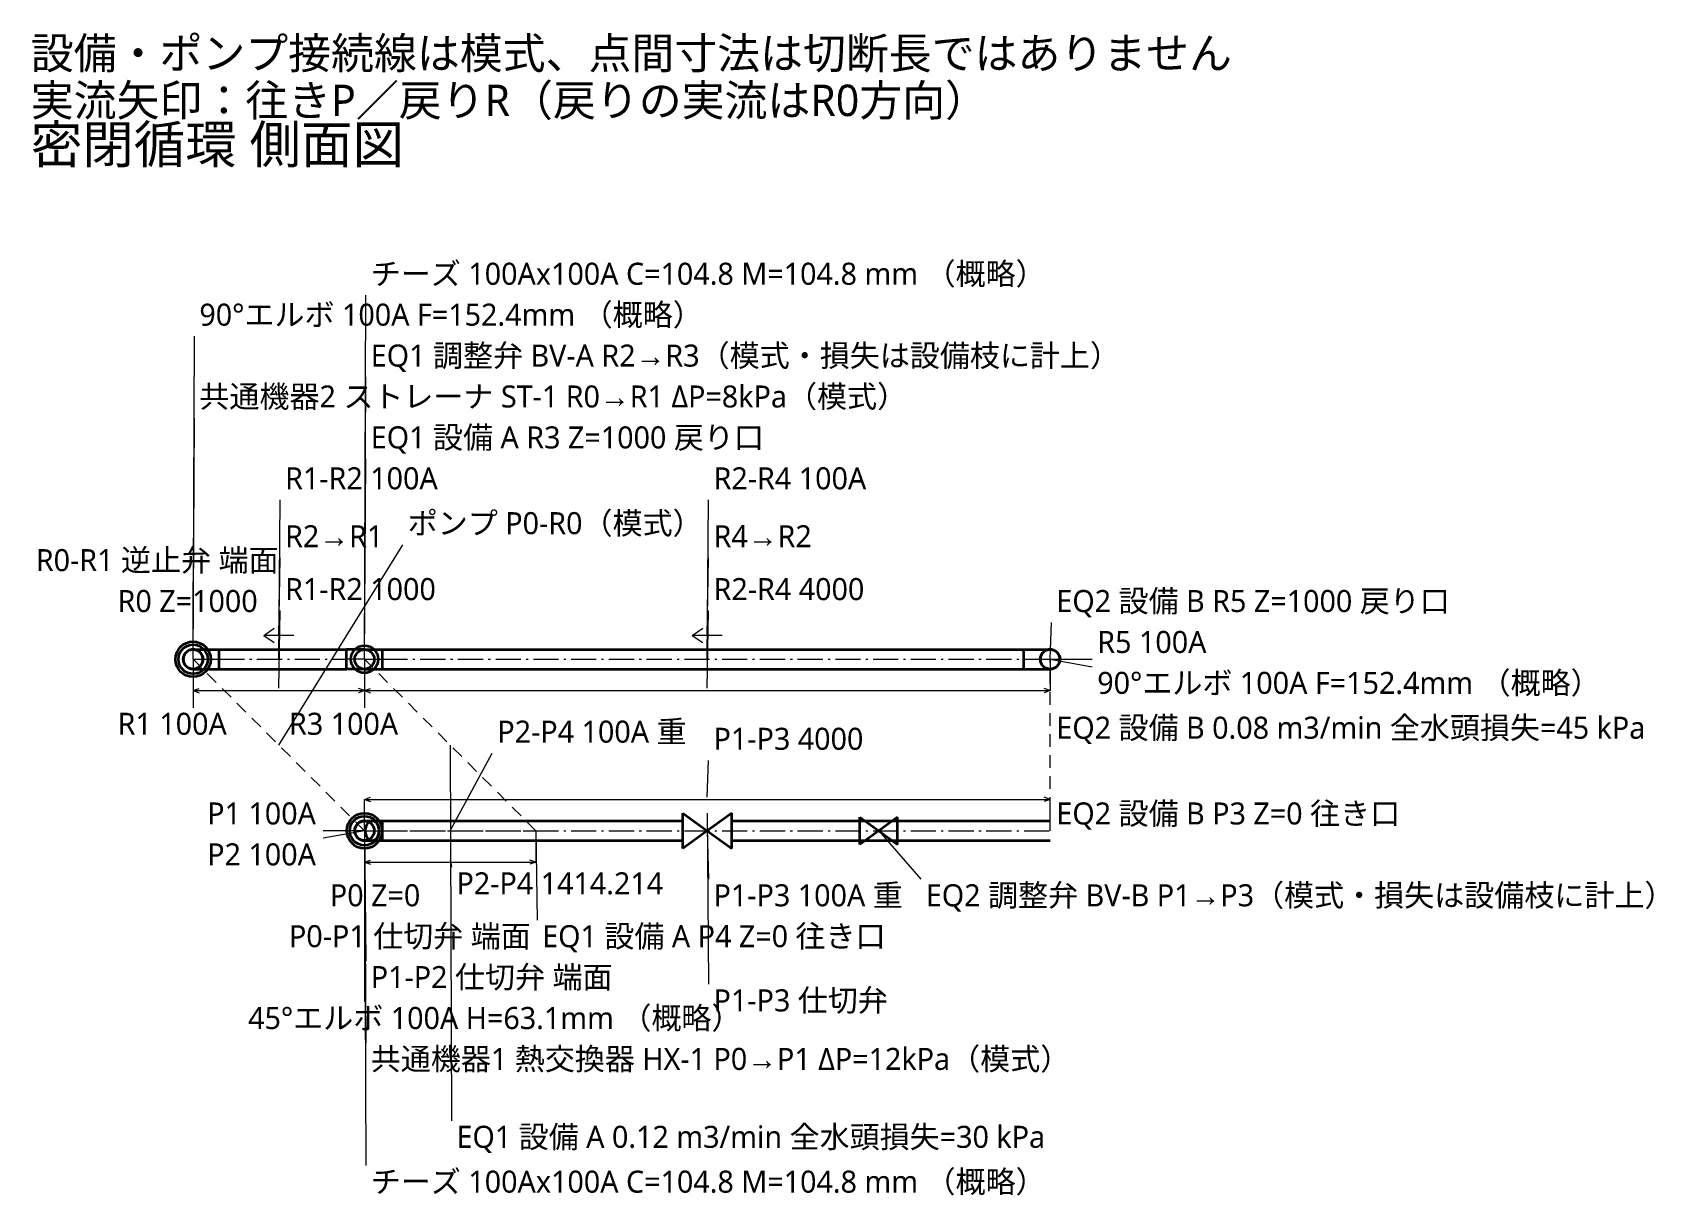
# Model space of a CAD drawing. Header units: millimetres. Extents: x 0 to 60887, y 45 to 15542.
# Drawn here: x 39902 to 49360, y 45 to 6826 of the extents above; entities that cross this region are included whole.
import ezdxf

# ---------------------------------------------------------------- set-up
doc = ezdxf.new("R2010")
doc.units = ezdxf.units.MM
doc.header["$LTSCALE"] = 12.2328
doc.linetypes.add('CENTER_JIS', pattern=[18, 12, -2.5, 1, -2.5])
doc.linetypes.add('EQUIPMENT_DASH', pattern=[10, 6, -4])
for name, color, linetype, lineweight in [('ANNOTATION', 7, 'CONTINUOUS', 18), ('CENTER', 7, 'CENTER_JIS', 18), ('DEVICE_SYMBOL', 7, 'CONTINUOUS', 35), ('DIMENSIONS', 7, 'CONTINUOUS', 18), ('ELEVATION_LABEL', 7, 'CONTINUOUS', 18), ('EQUIPMENT_LABEL', 7, 'CONTINUOUS', 18), ('EQUIPMENT_LINK', 7, 'EQUIPMENT_DASH', 18), ('FITTINGS', 7, 'CONTINUOUS', 35), ('FLOW_RETURN', 7, 'CONTINUOUS', 18), ('FLOW_TAG', 7, 'CONTINUOUS', 18), ('LABELS', 7, 'CONTINUOUS', 18), ('PIPE_OUTLINE', 7, 'CONTINUOUS', 35), ('PIPE_TAG', 7, 'CONTINUOUS', 18), ('VALVE_LABEL', 7, 'CONTINUOUS', 18), ('VALVE_SYMBOL', 7, 'CONTINUOUS', 35), ('WELD_END', 7, 'CONTINUOUS', 35)]:
    doc.layers.add(name, color=color, linetype=linetype, lineweight=lineweight)
doc.styles.add('JAPANESE', font='YuGothM.ttc')

msp = doc.modelspace()

# ---------------------------------------------------------------- texts
at = {"layer": 'DIMENSIONS', "style": 'JAPANESE'}
for s, height, p in [('R1-R2 1000', 128.44, (41376, 3516.5)), ('R2-R4 4000', 128.44, (43876, 3516.5)), ('P1-P3 4000', 128.44, (43876, 2643.7)), ('P2-P4 1414.214', 128.444, (42376, 1800.9))]:
    msp.add_text(s, height=height, dxfattribs=at).set_placement(p)
at = {"layer": 'ELEVATION_LABEL', "style": 'JAPANESE'}
for s, height, p in [('EQ1 設備 A R3 Z=1000 戻り口', 128.444, (41876, 4401)), ('R0 Z=1000', 128.44, (40398.9, 3446.9)), ('EQ2 設備 B R5 Z=1000 戻り口', 128.444, (45876, 3446.9)), ('EQ2 設備 B P3 Z=0 往き口', 128.444, (45876, 2208.3)), ('P0 Z=0', 128.44, (41637.4, 1731.2)), ('EQ1 設備 A P4 Z=0 往き口', 128.444, (42876, 1492.7))]:
    msp.add_text(s, height=height, dxfattribs=at).set_placement(p)
at = {"layer": 'EQUIPMENT_LABEL', "style": 'JAPANESE'}
for s, p in [('EQ1 調整弁 BV-A R2→R3（模式・損失は設備枝に計上）', (41876, 4878.1)), ('共通機器2 ストレーナ ST-1 R0→R1 ΔP=8kPa（模式）', (40876, 4639.6)), ('ポンプ P0-R0（模式）', (42091.6, 3901)), ('EQ2 設備 B 0.08 m3/min 全水頭損失=45 kPa', (45876, 2708.3)), ('EQ2 調整弁 BV-B P1→P3（模式・損失は設備枝に計上）', (45114.5, 1731.2)), ('共通機器1 熱交換器 HX-1 P0→P1 ΔP=12kPa（模式）', (41876, 777.1)), ('EQ1 設備 A 0.12 m3/min 全水頭損失=30 kPa', (42376, 322.9))]:
    msp.add_text(s, height=128.444, dxfattribs=at).set_placement(p)
at = {"layer": 'FLOW_TAG', "style": 'JAPANESE'}
for s, p in [('R2→R1', (41376, 3824.6)), ('R4→R2', (43876, 3824.6))]:
    msp.add_text(s, height=128.44, dxfattribs=at).set_placement(p)
at = {"layer": 'LABELS', "style": 'JAPANESE'}
for s, height, p in [('設備・ポンプ接続線は模式、点間寸法は切断長ではありません', 183.492, (39892.5, 6613.9)), ('実流矢印：往きP／戻りR（戻りの実流はR0方向）', 183.492, (39892.5, 6338.7)), ('密閉循環 側面図', 220.19, (39892.5, 6063.5)), ('チーズ 100Ax100A C=104.8 M=104.8 mm （概略）', 128.444, (41876, 5355.2)), ('90°エルボ 100A F=152.4mm （概略）', 128.444, (40876, 5116.6)), ('R5 100A', 128.44, (46114.5, 3208.3)), ('90°エルボ 100A F=152.4mm （概略）', 128.444, (46114.5, 2969.8)), ('R1 100A', 128.44, (40398.9, 2731.2)), ('R3 100A', 128.44, (41398.9, 2731.2)), ('P1 100A', 128.44, (40921.8, 2208.3)), ('P2 100A', 128.44, (40921.8, 1969.8)), ('45°エルボ 100A H=63.1mm （概略）', 128.444, (41160.4, 1015.6)), ('チーズ 100Ax100A C=104.8 M=104.8 mm （概略）', 128.444, (41876, 61.5))]:
    msp.add_text(s, height=height, dxfattribs=at).set_placement(p)
at = {"layer": 'PIPE_TAG', "style": 'JAPANESE'}
for s, height, p in [('R1-R2 100A', 128.44, (41376, 4162.5)), ('R2-R4 100A', 128.44, (43876, 4162.5)), ('P2-P4 100A 重', 128.444, (42614.5, 2685.4)), ('P1-P3 100A 重', 128.444, (43876, 1731.2))]:
    msp.add_text(s, height=height, dxfattribs=at).set_placement(p)
at = {"layer": 'VALVE_LABEL', "style": 'JAPANESE'}
for s, height, p in [('R0-R1 逆止弁 端面', 128.444, (39921.8, 3685.4)), ('P0-P1 仕切弁 端面', 128.444, (41398.9, 1492.7)), ('P1-P2 仕切弁 端面', 128.444, (41876, 1254.2)), ('P1-P3 仕切弁', 128.44, (43876, 1118.5))]:
    msp.add_text(s, height=height, dxfattribs=at).set_placement(p)

# ---------------------------------------------------------------- linework, layer by layer
at = {"layer": 'ANNOTATION'}
for p, q in [((41839.3, 3171.6), (41846.6, 5293.7)), ((40839.3, 3171.6), (40846.6, 5055.2)), ((41839.3, 3171.6), (41846.6, 4816.6)), ((40839.3, 3171.6), (40846.6, 4578.1)), ((41839.3, 3171.6), (41846.6, 4339.6)), ((41339.3, 3171.6), (41346.6, 4101)), ((43839.3, 3171.6), (43846.6, 4101)), ((41339.3, 2671.6), (42062.2, 3839.6)), ((41339.3, 3310.8), (41346.6, 3763.1)), ((43839.3, 3310.8), (43846.6, 3763.1)), ((40839.3, 3171.6), (40839.3, 3623.9)), ((41339.3, 3002.7), (41346.6, 3455.1)), ((43839.3, 3002.7), (43846.6, 3455.1)), ((40839.3, 3171.6), (40839.3, 3385.4)), ((45839.3, 3171.6), (45846.6, 3385.4)), ((40839.3, 3171.6), (40839.3, 2889.1)), ((41839.3, 3171.6), (41839.3, 2889.1)), ((45839.3, 3171.6), (46085.2, 3171.6)), ((45839.3, 3171.6), (46085.2, 3127.6)), ((42339.3, 2671.6), (42346.6, 480.7)), ((42339.3, 2171.6), (42585.2, 2623.9)), ((43839.3, 2368.5), (43846.6, 2582.3)), ((43839.3, 2274.5), (43846.6, 1276.3)), ((41839.3, 2171.6), (41598.5, 2171.6)), ((41839.3, 2171.6), (41598.5, 2127.6)), ((41839.3, 2171.6), (41839.3, 1650.5)), ((41839.3, 2171.6), (41846.6, 1412)), ((41839.3, 2171.6), (41839.3, 1173.4)), ((41839.3, 2171.6), (41846.6, 219.3)), ((41839.3, 2171.6), (41839.3, 1889.1)), ((41839.3, 2171.6), (41846.6, 934.9)), ((42839.3, 2171.6), (42846.6, 1650.5)), ((43839.3, 2171.6), (43846.6, 1889.1)), ((44839.3, 2171.6), (45085.2, 1889.1)), ((42339.3, 2002.7), (42346.6, 1958.7))]:
    msp.add_line(p, q, dxfattribs=at)
at = {"layer": 'CENTER'}
for p, q in [((40991.7, 3171.6), (41734.5, 3171.6)), ((41839.3, 3171.6), (41734.5, 3171.6)), ((41839.3, 3171.6), (41944.1, 3171.6)), ((41944.1, 3171.6), (45686.9, 3171.6)), ((41839.3, 2171.6), (41944.1, 2171.6)), ((41883.9, 2171.6), (42839.3, 2171.6)), ((41944.1, 2171.6), (45839.3, 2171.6))]:
    msp.add_line(p, q, dxfattribs=at)
at = {"layer": 'CENTER', "flags": 128}
for points in [[(40839.3, 3171.6), (40839.3, 3171.6), (40839.4, 3171.6), (40839.5, 3171.6), (40839.6, 3171.6), (40839.8, 3171.6), (40840, 3171.6), (40840.3, 3171.6), (40840.6, 3171.6), (40840.9, 3171.6), (40841.3, 3171.6), (40841.7, 3171.6), (40842.2, 3171.6), (40842.7, 3171.6), (40843.3, 3171.6), (40843.8, 3171.6), (40844.5, 3171.6), (40845.1, 3171.6), (40845.8, 3171.6), (40846.6, 3171.6), (40847.4, 3171.6), (40848.2, 3171.6), (40849, 3171.6), (40849.9, 3171.6), (40850.9, 3171.6), (40851.8, 3171.6), (40852.9, 3171.6), (40853.9, 3171.6), (40855, 3171.6), (40856.1, 3171.6), (40857.3, 3171.6), (40858.5, 3171.6), (40859.7, 3171.6), (40861, 3171.6), (40862.3, 3171.6), (40863.6, 3171.6), (40865, 3171.6), (40866.4, 3171.6), (40867.8, 3171.6), (40869.3, 3171.6), (40870.8, 3171.6), (40872.3, 3171.6), (40873.9, 3171.6), (40875.5, 3171.6), (40877.1, 3171.6), (40878.8, 3171.6), (40880.4, 3171.6), (40882.2, 3171.6), (40883.9, 3171.6), (40885.7, 3171.6), (40887.5, 3171.6), (40889.3, 3171.6), (40891.2, 3171.6), (40893.1, 3171.6), (40895, 3171.6), (40896.9, 3171.6), (40898.9, 3171.6), (40900.9, 3171.6), (40902.9, 3171.6), (40904.9, 3171.6), (40907, 3171.6), (40909.1, 3171.6), (40911.2, 3171.6), (40913.3, 3171.6), (40915.5, 3171.6), (40917.6, 3171.6), (40919.8, 3171.6), (40922, 3171.6), (40924.3, 3171.6), (40926.5, 3171.6), (40928.8, 3171.6), (40931.1, 3171.6), (40933.4, 3171.6), (40935.7, 3171.6), (40938, 3171.6), (40940.3, 3171.6), (40942.7, 3171.6), (40945.1, 3171.6), (40947.4, 3171.6), (40949.8, 3171.6), (40952.2, 3171.6), (40954.6, 3171.6), (40957.1, 3171.6), (40959.5, 3171.6), (40961.9, 3171.6), (40964.4, 3171.6), (40966.9, 3171.6), (40969.3, 3171.6), (40971.8, 3171.6), (40974.3, 3171.6), (40976.7, 3171.6), (40979.2, 3171.6), (40981.7, 3171.6), (40984.2, 3171.6), (40986.7, 3171.6), (40989.2, 3171.6), (40991.7, 3171.6)], [(45686.9, 3171.6), (45689.4, 3171.6), (45691.9, 3171.6), (45694.4, 3171.6), (45696.8, 3171.6), (45699.3, 3171.6), (45701.8, 3171.6), (45704.3, 3171.6), (45706.8, 3171.6), (45709.2, 3171.6), (45711.7, 3171.6), (45714.2, 3171.6), (45716.6, 3171.6), (45719, 3171.6), (45721.5, 3171.6), (45723.9, 3171.6), (45726.3, 3171.6), (45728.7, 3171.6), (45731.1, 3171.6), (45733.5, 3171.6), (45735.9, 3171.6), (45738.2, 3171.6), (45740.6, 3171.6), (45742.9, 3171.6), (45745.2, 3171.6), (45747.5, 3171.6), (45749.8, 3171.6), (45752, 3171.6), (45754.3, 3171.6), (45756.5, 3171.6), (45758.7, 3171.6), (45760.9, 3171.6), (45763.1, 3171.6), (45765.2, 3171.6), (45767.4, 3171.6), (45769.5, 3171.6), (45771.5, 3171.6), (45773.6, 3171.6), (45775.6, 3171.6), (45777.7, 3171.6), (45779.7, 3171.6), (45781.6, 3171.6), (45783.6, 3171.6), (45785.5, 3171.6), (45787.4, 3171.6), (45789.2, 3171.6), (45791.1, 3171.6), (45792.9, 3171.6), (45794.6, 3171.6), (45796.4, 3171.6), (45798.1, 3171.6), (45799.8, 3171.6), (45801.5, 3171.6), (45803.1, 3171.6), (45804.7, 3171.6), (45806.2, 3171.6), (45807.8, 3171.6), (45809.3, 3171.6), (45810.8, 3171.6), (45812.2, 3171.6), (45813.6, 3171.6), (45815, 3171.6), (45816.3, 3171.6), (45817.6, 3171.6), (45818.9, 3171.6), (45820.1, 3171.6), (45821.3, 3171.6), (45822.4, 3171.6), (45823.6, 3171.6), (45824.6, 3171.6), (45825.7, 3171.6), (45826.7, 3171.6), (45827.7, 3171.6), (45828.6, 3171.6), (45829.5, 3171.6), (45830.4, 3171.6), (45831.2, 3171.6), (45832, 3171.6), (45832.7, 3171.6), (45833.4, 3171.6), (45834.1, 3171.6), (45834.7, 3171.6), (45835.3, 3171.6), (45835.8, 3171.6), (45836.3, 3171.6), (45836.8, 3171.6), (45837.2, 3171.6), (45837.6, 3171.6), (45838, 3171.6), (45838.3, 3171.6), (45838.5, 3171.6), (45838.8, 3171.6), (45838.9, 3171.6), (45839.1, 3171.6), (45839.2, 3171.6), (45839.3, 3171.6), (45839.3, 3171.6)], [(41839.3, 2171.6), (41839.3, 2171.6), (41839.3, 2171.6), (41839.3, 2171.6), (41839.4, 2171.6), (41839.4, 2171.6), (41839.5, 2171.6), (41839.5, 2171.6), (41839.6, 2171.6), (41839.7, 2171.6), (41839.8, 2171.6), (41839.9, 2171.6), (41840, 2171.6), (41840.1, 2171.6), (41840.3, 2171.6), (41840.4, 2171.6), (41840.6, 2171.6), (41840.7, 2171.6), (41840.9, 2171.6), (41841.1, 2171.6), (41841.3, 2171.6), (41841.5, 2171.6), (41841.7, 2171.6), (41842, 2171.6), (41842.2, 2171.6), (41842.5, 2171.6), (41842.7, 2171.6), (41843, 2171.6), (41843.3, 2171.6), (41843.5, 2171.6), (41843.8, 2171.6), (41844.1, 2171.6), (41844.5, 2171.6), (41844.8, 2171.6), (41845.1, 2171.6), (41845.5, 2171.6), (41845.8, 2171.6), (41846.2, 2171.6), (41846.6, 2171.6), (41847, 2171.6), (41847.4, 2171.6), (41847.8, 2171.6), (41848.2, 2171.6), (41848.6, 2171.6), (41849, 2171.6), (41849.5, 2171.6), (41849.9, 2171.6), (41850.4, 2171.6), (41850.9, 2171.6), (41851.4, 2171.6), (41851.8, 2171.6), (41852.3, 2171.6), (41852.9, 2171.6), (41853.4, 2171.6), (41853.9, 2171.6), (41854.4, 2171.6), (41855, 2171.6), (41855.5, 2171.6), (41856.1, 2171.6), (41856.7, 2171.6), (41857.3, 2171.6), (41857.9, 2171.6), (41858.5, 2171.6), (41859.1, 2171.6), (41859.7, 2171.6), (41860.3, 2171.6), (41860.9, 2171.6), (41861.6, 2171.6), (41862.2, 2171.6), (41862.9, 2171.6), (41863.6, 2171.6), (41864.3, 2171.6), (41864.9, 2171.6), (41865.6, 2171.6), (41866.4, 2171.6), (41867.1, 2171.6), (41867.8, 2171.6), (41868.5, 2171.6), (41869.3, 2171.6), (41870, 2171.6), (41870.8, 2171.6), (41871.5, 2171.6), (41872.3, 2171.6), (41873.1, 2171.6), (41873.9, 2171.6), (41874.6, 2171.6), (41875.5, 2171.6), (41876.3, 2171.6), (41877.1, 2171.6), (41877.9, 2171.6), (41878.7, 2171.6), (41879.6, 2171.6), (41880.4, 2171.6), (41881.3, 2171.6), (41882.1, 2171.6), (41883, 2171.6), (41883.9, 2171.6)]]:
    msp.add_lwpolyline(points, dxfattribs=at)
at = {"layer": 'DEVICE_SYMBOL'}
for centre in [(40839.3, 3171.6), (41839.3, 2171.6)]:
    msp.add_circle(centre, 85.7, dxfattribs=at)
at = {"layer": 'DIMENSIONS'}
for p, q in [((40839.3, 3171.6), (40839.3, 2988.7)), ((41839.3, 3171.6), (41839.3, 2988.7)), ((41839.3, 3171.6), (41839.3, 2988.7)), ((45839.3, 3171.6), (45839.3, 2988.7)), ((40839.3, 2988.7), (40874.3, 3001)), ((40839.3, 2988.7), (41839.3, 2988.7)), ((40839.3, 2988.7), (40874.3, 2976.5)), ((41839.3, 2988.7), (41804.3, 3001)), ((41839.3, 2988.7), (41804.3, 2976.5)), ((41839.3, 2988.7), (41874.3, 3001)), ((41839.3, 2988.7), (45839.3, 2988.7)), ((41839.3, 2988.7), (41874.3, 2976.5)), ((45839.3, 2988.7), (45804.3, 3001)), ((45839.3, 2988.7), (45804.3, 2976.5)), ((41839.3, 2354.5), (41874.3, 2366.8)), ((45839.3, 2354.5), (45804.3, 2366.8)), ((41839.3, 2171.6), (41839.3, 2354.5)), ((41839.3, 2354.5), (45839.3, 2354.5)), ((41839.3, 2354.5), (41874.3, 2342.3)), ((45839.3, 2354.5), (45804.3, 2342.3)), ((45839.3, 2171.6), (45839.3, 2354.5)), ((41839.3, 2171.6), (41839.3, 1988.7)), ((42839.3, 2171.6), (42839.3, 1988.7)), ((41839.3, 1988.7), (41874.3, 2001)), ((41839.3, 1988.7), (42839.3, 1988.7)), ((41839.3, 1988.7), (41874.3, 1976.5)), ((42839.3, 1988.7), (42804.3, 2001)), ((42839.3, 1988.7), (42804.3, 1976.5))]:
    msp.add_line(p, q, dxfattribs=at)
at = {"layer": 'EQUIPMENT_LINK'}
for p, q in [((41839.3, 2171.6), (40839.3, 3171.6)), ((42839.3, 2171.6), (41839.3, 3171.6)), ((45839.3, 2171.6), (45839.3, 3171.6))]:
    msp.add_line(p, q, dxfattribs=at)
at = {"layer": 'FITTINGS'}
for p, q in [((40839.3, 3228.8), (40839.3, 3228.8)), ((40839.3, 3228.8), (40839.4, 3228.8)), ((40839.4, 3228.8), (40839.5, 3228.8)), ((40839.5, 3228.8), (40839.6, 3228.8)), ((40839.6, 3228.8), (40839.8, 3228.8)), ((40839.8, 3228.8), (40840, 3228.8)), ((40840, 3228.8), (40840.3, 3228.8)), ((40840.3, 3228.8), (40840.6, 3228.8)), ((40840.6, 3228.8), (40840.9, 3228.8)), ((40840.9, 3228.8), (40841.3, 3228.8)), ((40841.3, 3228.8), (40841.7, 3228.8)), ((40841.7, 3228.8), (40842.2, 3228.8)), ((40842.2, 3228.8), (40842.7, 3228.8)), ((40842.7, 3228.8), (40843.3, 3228.8)), ((40843.3, 3228.8), (40843.8, 3228.8)), ((40843.8, 3228.8), (40844.5, 3228.8)), ((40844.5, 3228.8), (40845.1, 3228.8)), ((40845.1, 3228.8), (40845.8, 3228.8)), ((40845.8, 3228.8), (40846.6, 3228.8)), ((40846.6, 3228.8), (40847.4, 3228.8)), ((40847.4, 3228.8), (40848.2, 3228.8)), ((40848.2, 3228.8), (40849, 3228.8)), ((40849, 3228.8), (40849.9, 3228.8)), ((40849.9, 3228.8), (40850.9, 3228.8)), ((40850.9, 3228.8), (40851.8, 3228.8)), ((40851.8, 3228.8), (40852.9, 3228.8)), ((40852.9, 3228.8), (40853.9, 3228.8)), ((40853.9, 3228.8), (40855, 3228.8)), ((40855, 3228.8), (40856.1, 3228.8)), ((40856.1, 3228.8), (40857.3, 3228.8)), ((40857.3, 3228.8), (40858.5, 3228.8)), ((40858.5, 3228.8), (40859.7, 3228.8)), ((40859.7, 3228.8), (40861, 3228.8)), ((40861, 3228.8), (40862.3, 3228.8)), ((40862.3, 3228.8), (40863.6, 3228.8)), ((40863.6, 3228.8), (40865, 3228.8)), ((40865, 3228.8), (40866.4, 3228.8)), ((40866.4, 3228.8), (40867.8, 3228.8)), ((40867.8, 3228.8), (40869.3, 3228.8)), ((40869.3, 3228.8), (40870.8, 3228.8)), ((40870.8, 3228.8), (40872.3, 3228.8)), ((40872.3, 3228.8), (40873.9, 3228.8)), ((40873.9, 3228.8), (40875.5, 3228.8)), ((40875.5, 3228.8), (40877.1, 3228.8)), ((40877.1, 3228.8), (40878.8, 3228.8)), ((40878.8, 3228.8), (40880.4, 3228.8)), ((40880.4, 3228.8), (40882.2, 3228.8)), ((40882.2, 3228.8), (40883.9, 3228.8)), ((40883.9, 3228.8), (40885.7, 3228.8)), ((40885.7, 3228.8), (40887.5, 3228.8)), ((40887.5, 3228.8), (40889.3, 3228.8)), ((40889.3, 3228.8), (40891.2, 3228.8)), ((40891.2, 3228.8), (40893.1, 3228.8)), ((40893.1, 3228.8), (40895, 3228.8)), ((40895, 3228.8), (40896.9, 3228.8)), ((40896.9, 3228.8), (40898.9, 3228.8)), ((40898.9, 3228.8), (40900.9, 3228.8)), ((40900.9, 3228.8), (40902.9, 3228.8)), ((40902.9, 3228.8), (40904.9, 3228.8)), ((40904.9, 3228.8), (40907, 3228.8)), ((40907, 3228.8), (40909.1, 3228.8)), ((40909.1, 3228.8), (40911.2, 3228.8)), ((40911.2, 3228.8), (40913.3, 3228.8)), ((40913.3, 3228.8), (40915.5, 3228.8)), ((40915.5, 3228.8), (40917.6, 3228.8)), ((40917.6, 3228.8), (40919.8, 3228.8)), ((40919.8, 3228.8), (40922, 3228.8)), ((40922, 3228.8), (40924.3, 3228.8)), ((40924.3, 3228.8), (40926.5, 3228.8)), ((40926.5, 3228.8), (40928.8, 3228.8)), ((40928.8, 3228.8), (40931.1, 3228.8)), ((40931.1, 3228.8), (40933.4, 3228.8)), ((40933.4, 3228.8), (40935.7, 3228.8)), ((40935.7, 3228.8), (40938, 3228.8)), ((40938, 3228.8), (40940.3, 3228.8)), ((40940.3, 3228.8), (40942.7, 3228.8)), ((40942.7, 3228.8), (40945.1, 3228.8)), ((40945.1, 3228.8), (40947.4, 3228.8)), ((40947.4, 3228.8), (40949.8, 3228.8)), ((40949.8, 3228.8), (40952.2, 3228.8)), ((40952.2, 3228.8), (40954.6, 3228.8)), ((40954.6, 3228.8), (40957.1, 3228.8)), ((40957.1, 3228.8), (40959.5, 3228.8)), ((40959.5, 3228.8), (40961.9, 3228.8)), ((40961.9, 3228.8), (40964.4, 3228.8)), ((40964.4, 3228.8), (40966.9, 3228.8)), ((40966.9, 3228.8), (40969.3, 3228.8)), ((40969.3, 3228.8), (40971.8, 3228.8)), ((40971.8, 3228.8), (40974.3, 3228.8)), ((40974.3, 3228.8), (40976.7, 3228.8)), ((40976.7, 3228.8), (40979.2, 3228.8)), ((40979.2, 3228.8), (40981.7, 3228.8)), ((40981.7, 3228.8), (40984.2, 3228.8)), ((40984.2, 3228.8), (40986.7, 3228.8)), ((40986.7, 3228.8), (40989.2, 3228.8)), ((40989.2, 3228.8), (40991.7, 3228.8)), ((41839.3, 3228.8), (41734.5, 3228.8)), ((41839.3, 3228.8), (41944.1, 3228.8)), ((45686.9, 3228.8), (45689.4, 3228.8)), ((45689.4, 3228.8), (45691.9, 3228.8)), ((45691.9, 3228.8), (45694.4, 3228.8)), ((45694.4, 3228.8), (45696.8, 3228.8)), ((45696.8, 3228.8), (45699.3, 3228.8)), ((45699.3, 3228.8), (45701.8, 3228.8)), ((45701.8, 3228.8), (45704.3, 3228.8)), ((45704.3, 3228.8), (45706.8, 3228.8)), ((45706.8, 3228.8), (45709.2, 3228.8)), ((45709.2, 3228.8), (45711.7, 3228.8)), ((45711.7, 3228.8), (45714.2, 3228.8)), ((45714.2, 3228.8), (45716.6, 3228.8)), ((45716.6, 3228.8), (45719, 3228.8)), ((45719, 3228.8), (45721.5, 3228.8)), ((45721.5, 3228.8), (45723.9, 3228.8)), ((45723.9, 3228.8), (45726.3, 3228.8)), ((45726.3, 3228.8), (45728.7, 3228.8)), ((45728.7, 3228.8), (45731.1, 3228.8)), ((45731.1, 3228.8), (45733.5, 3228.8)), ((45733.5, 3228.8), (45735.9, 3228.8)), ((45735.9, 3228.8), (45738.2, 3228.8)), ((45738.2, 3228.8), (45740.6, 3228.8)), ((45740.6, 3228.8), (45742.9, 3228.8)), ((45742.9, 3228.8), (45745.2, 3228.8)), ((45745.2, 3228.8), (45747.5, 3228.8)), ((45747.5, 3228.8), (45749.8, 3228.8)), ((45749.8, 3228.8), (45752, 3228.8)), ((45752, 3228.8), (45754.3, 3228.8)), ((45754.3, 3228.8), (45756.5, 3228.8)), ((45756.5, 3228.8), (45758.7, 3228.8)), ((45758.7, 3228.8), (45760.9, 3228.8)), ((45760.9, 3228.8), (45763.1, 3228.8)), ((45763.1, 3228.8), (45765.2, 3228.8)), ((45765.2, 3228.8), (45767.4, 3228.8)), ((45767.4, 3228.8), (45769.5, 3228.8)), ((45769.5, 3228.8), (45771.5, 3228.8)), ((45771.5, 3228.8), (45773.6, 3228.8)), ((45773.6, 3228.8), (45775.6, 3228.8)), ((45775.6, 3228.8), (45777.7, 3228.8)), ((45777.7, 3228.8), (45779.7, 3228.8)), ((45779.7, 3228.8), (45781.6, 3228.8)), ((45781.6, 3228.8), (45783.6, 3228.8)), ((45783.6, 3228.8), (45785.5, 3228.8)), ((45785.5, 3228.8), (45787.4, 3228.8)), ((45787.4, 3228.8), (45789.2, 3228.8)), ((45789.2, 3228.8), (45791.1, 3228.8)), ((45791.1, 3228.8), (45792.9, 3228.8)), ((45792.9, 3228.8), (45794.6, 3228.8)), ((45794.6, 3228.8), (45796.4, 3228.8)), ((45796.4, 3228.8), (45798.1, 3228.8)), ((45798.1, 3228.8), (45799.8, 3228.8)), ((45799.8, 3228.8), (45801.5, 3228.8)), ((45801.5, 3228.8), (45803.1, 3228.8)), ((45803.1, 3228.8), (45804.7, 3228.8)), ((45804.7, 3228.8), (45806.2, 3228.8)), ((45806.2, 3228.8), (45807.8, 3228.8)), ((45807.8, 3228.8), (45809.3, 3228.8)), ((45809.3, 3228.8), (45810.8, 3228.8)), ((45810.8, 3228.8), (45812.2, 3228.8)), ((45812.2, 3228.8), (45813.6, 3228.8)), ((45813.6, 3228.8), (45815, 3228.8)), ((45815, 3228.8), (45816.3, 3228.8)), ((45816.3, 3228.8), (45817.6, 3228.8)), ((45817.6, 3228.8), (45818.9, 3228.8)), ((45818.9, 3228.8), (45820.1, 3228.8)), ((45820.1, 3228.8), (45821.3, 3228.8)), ((45821.3, 3228.8), (45822.4, 3228.8)), ((45822.4, 3228.8), (45823.6, 3228.8)), ((45823.6, 3228.8), (45824.6, 3228.8)), ((45824.6, 3228.8), (45825.7, 3228.8)), ((45825.7, 3228.8), (45826.7, 3228.8)), ((45826.7, 3228.8), (45827.7, 3228.8)), ((45827.7, 3228.8), (45828.6, 3228.8)), ((45828.6, 3228.8), (45829.5, 3228.8)), ((45829.5, 3228.8), (45830.4, 3228.8)), ((45830.4, 3228.8), (45831.2, 3228.8)), ((45831.2, 3228.8), (45832, 3228.8)), ((45832, 3228.8), (45832.7, 3228.8)), ((45832.7, 3228.8), (45833.4, 3228.8)), ((45833.4, 3228.8), (45834.1, 3228.8)), ((45834.1, 3228.8), (45834.7, 3228.8)), ((45834.7, 3228.8), (45835.3, 3228.8)), ((45835.3, 3228.8), (45835.8, 3228.8)), ((45835.8, 3228.8), (45836.3, 3228.8)), ((45836.3, 3228.8), (45836.8, 3228.8)), ((45836.8, 3228.8), (45837.2, 3228.8)), ((45837.2, 3228.8), (45837.6, 3228.8)), ((45837.6, 3228.8), (45838, 3228.8)), ((45838, 3228.8), (45838.3, 3228.8)), ((45838.3, 3228.8), (45838.5, 3228.8)), ((45838.5, 3228.8), (45838.8, 3228.8)), ((45838.8, 3228.8), (45838.9, 3228.8)), ((45838.9, 3228.8), (45839.1, 3228.8)), ((45839.1, 3228.8), (45839.2, 3228.8)), ((45839.2, 3228.8), (45839.3, 3228.8)), ((45839.3, 3228.8), (45839.3, 3228.8)), ((40839.3, 3114.5), (40839.3, 3114.5)), ((40839.3, 3114.5), (40839.4, 3114.5)), ((40839.4, 3114.5), (40839.5, 3114.5)), ((40839.5, 3114.5), (40839.6, 3114.5)), ((40839.6, 3114.5), (40839.8, 3114.5)), ((40839.8, 3114.5), (40840, 3114.5)), ((40840, 3114.5), (40840.3, 3114.5)), ((40840.3, 3114.5), (40840.6, 3114.5)), ((40840.6, 3114.5), (40840.9, 3114.5)), ((40840.9, 3114.5), (40841.3, 3114.5)), ((40841.3, 3114.5), (40841.7, 3114.5)), ((40841.7, 3114.5), (40842.2, 3114.5)), ((40842.2, 3114.5), (40842.7, 3114.5)), ((40842.7, 3114.5), (40843.3, 3114.5)), ((40843.3, 3114.5), (40843.8, 3114.5)), ((40843.8, 3114.5), (40844.5, 3114.5)), ((40844.5, 3114.5), (40845.1, 3114.5)), ((40845.1, 3114.5), (40845.8, 3114.5)), ((40845.8, 3114.5), (40846.6, 3114.5)), ((40846.6, 3114.5), (40847.4, 3114.5)), ((40847.4, 3114.5), (40848.2, 3114.5)), ((40848.2, 3114.5), (40849, 3114.5)), ((40849, 3114.5), (40849.9, 3114.5)), ((40849.9, 3114.5), (40850.9, 3114.5)), ((40850.9, 3114.5), (40851.8, 3114.5)), ((40851.8, 3114.5), (40852.9, 3114.5)), ((40852.9, 3114.5), (40853.9, 3114.5)), ((40853.9, 3114.5), (40855, 3114.5)), ((40855, 3114.5), (40856.1, 3114.5)), ((40856.1, 3114.5), (40857.3, 3114.5)), ((40857.3, 3114.5), (40858.5, 3114.5)), ((40858.5, 3114.5), (40859.7, 3114.5)), ((40859.7, 3114.5), (40861, 3114.5)), ((40861, 3114.5), (40862.3, 3114.5)), ((40862.3, 3114.5), (40863.6, 3114.5)), ((40863.6, 3114.5), (40865, 3114.5)), ((40865, 3114.5), (40866.4, 3114.5)), ((40866.4, 3114.5), (40867.8, 3114.5)), ((40867.8, 3114.5), (40869.3, 3114.5)), ((40869.3, 3114.5), (40870.8, 3114.5)), ((40870.8, 3114.5), (40872.3, 3114.5)), ((40872.3, 3114.5), (40873.9, 3114.5)), ((40873.9, 3114.5), (40875.5, 3114.5)), ((40875.5, 3114.5), (40877.1, 3114.5)), ((40877.1, 3114.5), (40878.8, 3114.5)), ((40878.8, 3114.5), (40880.4, 3114.5)), ((40880.4, 3114.5), (40882.2, 3114.5)), ((40882.2, 3114.5), (40883.9, 3114.5)), ((40883.9, 3114.5), (40885.7, 3114.5)), ((40885.7, 3114.5), (40887.5, 3114.5)), ((40887.5, 3114.5), (40889.3, 3114.5)), ((40889.3, 3114.5), (40891.2, 3114.5)), ((40891.2, 3114.5), (40893.1, 3114.5)), ((40893.1, 3114.5), (40895, 3114.5)), ((40895, 3114.5), (40896.9, 3114.5)), ((40896.9, 3114.5), (40898.9, 3114.5)), ((40898.9, 3114.5), (40900.9, 3114.5)), ((40900.9, 3114.5), (40902.9, 3114.5)), ((40902.9, 3114.5), (40904.9, 3114.5)), ((40904.9, 3114.5), (40907, 3114.5)), ((40907, 3114.5), (40909.1, 3114.5)), ((40909.1, 3114.5), (40911.2, 3114.5)), ((40911.2, 3114.5), (40913.3, 3114.5)), ((40913.3, 3114.5), (40915.5, 3114.5)), ((40915.5, 3114.5), (40917.6, 3114.5)), ((40917.6, 3114.5), (40919.8, 3114.5)), ((40919.8, 3114.5), (40922, 3114.5)), ((40922, 3114.5), (40924.3, 3114.5)), ((40924.3, 3114.5), (40926.5, 3114.5)), ((40926.5, 3114.5), (40928.8, 3114.5)), ((40928.8, 3114.5), (40931.1, 3114.5)), ((40931.1, 3114.5), (40933.4, 3114.5)), ((40933.4, 3114.5), (40935.7, 3114.5)), ((40935.7, 3114.5), (40938, 3114.5)), ((40938, 3114.5), (40940.3, 3114.5)), ((40940.3, 3114.5), (40942.7, 3114.5)), ((40942.7, 3114.5), (40945.1, 3114.5)), ((40945.1, 3114.5), (40947.4, 3114.5)), ((40947.4, 3114.5), (40949.8, 3114.5)), ((40949.8, 3114.5), (40952.2, 3114.5)), ((40952.2, 3114.5), (40954.6, 3114.5)), ((40954.6, 3114.5), (40957.1, 3114.5)), ((40957.1, 3114.5), (40959.5, 3114.5)), ((40959.5, 3114.5), (40961.9, 3114.5)), ((40961.9, 3114.5), (40964.4, 3114.5)), ((40964.4, 3114.5), (40966.9, 3114.5)), ((40966.9, 3114.5), (40969.3, 3114.5)), ((40969.3, 3114.5), (40971.8, 3114.5)), ((40971.8, 3114.5), (40974.3, 3114.5)), ((40974.3, 3114.5), (40976.7, 3114.5)), ((40976.7, 3114.5), (40979.2, 3114.5)), ((40979.2, 3114.5), (40981.7, 3114.5)), ((40981.7, 3114.5), (40984.2, 3114.5)), ((40984.2, 3114.5), (40986.7, 3114.5)), ((40986.7, 3114.5), (40989.2, 3114.5)), ((40989.2, 3114.5), (40991.7, 3114.5)), ((41839.3, 3114.5), (41734.5, 3114.5)), ((41839.3, 3114.5), (41944.1, 3114.5)), ((45686.9, 3114.5), (45689.4, 3114.5)), ((45689.4, 3114.5), (45691.9, 3114.5)), ((45691.9, 3114.5), (45694.4, 3114.5)), ((45694.4, 3114.5), (45696.8, 3114.5)), ((45696.8, 3114.5), (45699.3, 3114.5)), ((45699.3, 3114.5), (45701.8, 3114.5)), ((45701.8, 3114.5), (45704.3, 3114.5)), ((45704.3, 3114.5), (45706.8, 3114.5)), ((45706.8, 3114.5), (45709.2, 3114.5)), ((45709.2, 3114.5), (45711.7, 3114.5)), ((45711.7, 3114.5), (45714.2, 3114.5)), ((45714.2, 3114.5), (45716.6, 3114.5)), ((45716.6, 3114.5), (45719, 3114.5)), ((45719, 3114.5), (45721.5, 3114.5)), ((45721.5, 3114.5), (45723.9, 3114.5)), ((45723.9, 3114.5), (45726.3, 3114.5)), ((45726.3, 3114.5), (45728.7, 3114.5)), ((45728.7, 3114.5), (45731.1, 3114.5)), ((45731.1, 3114.5), (45733.5, 3114.5)), ((45733.5, 3114.5), (45735.9, 3114.5)), ((45735.9, 3114.5), (45738.2, 3114.5)), ((45738.2, 3114.5), (45740.6, 3114.5)), ((45740.6, 3114.5), (45742.9, 3114.5)), ((45742.9, 3114.5), (45745.2, 3114.5)), ((45745.2, 3114.5), (45747.5, 3114.5)), ((45747.5, 3114.5), (45749.8, 3114.5)), ((45749.8, 3114.5), (45752, 3114.5)), ((45752, 3114.5), (45754.3, 3114.5)), ((45754.3, 3114.5), (45756.5, 3114.5)), ((45756.5, 3114.5), (45758.7, 3114.5)), ((45758.7, 3114.5), (45760.9, 3114.5)), ((45760.9, 3114.5), (45763.1, 3114.5)), ((45763.1, 3114.5), (45765.2, 3114.5)), ((45765.2, 3114.5), (45767.4, 3114.5)), ((45767.4, 3114.5), (45769.5, 3114.5)), ((45769.5, 3114.5), (45771.5, 3114.5)), ((45771.5, 3114.5), (45773.6, 3114.5)), ((45773.6, 3114.5), (45775.6, 3114.5)), ((45775.6, 3114.5), (45777.7, 3114.5)), ((45777.7, 3114.5), (45779.7, 3114.5)), ((45779.7, 3114.5), (45781.6, 3114.5)), ((45781.6, 3114.5), (45783.6, 3114.5)), ((45783.6, 3114.5), (45785.5, 3114.5)), ((45785.5, 3114.5), (45787.4, 3114.5)), ((45787.4, 3114.5), (45789.2, 3114.5)), ((45789.2, 3114.5), (45791.1, 3114.5)), ((45791.1, 3114.5), (45792.9, 3114.5)), ((45792.9, 3114.5), (45794.6, 3114.5)), ((45794.6, 3114.5), (45796.4, 3114.5)), ((45796.4, 3114.5), (45798.1, 3114.5)), ((45798.1, 3114.5), (45799.8, 3114.5)), ((45799.8, 3114.5), (45801.5, 3114.5)), ((45801.5, 3114.5), (45803.1, 3114.5)), ((45803.1, 3114.5), (45804.7, 3114.5)), ((45804.7, 3114.5), (45806.2, 3114.5)), ((45806.2, 3114.5), (45807.8, 3114.5)), ((45807.8, 3114.5), (45809.3, 3114.5)), ((45809.3, 3114.5), (45810.8, 3114.5)), ((45810.8, 3114.5), (45812.2, 3114.5)), ((45812.2, 3114.5), (45813.6, 3114.5)), ((45813.6, 3114.5), (45815, 3114.5)), ((45815, 3114.5), (45816.3, 3114.5)), ((45816.3, 3114.5), (45817.6, 3114.5)), ((45817.6, 3114.5), (45818.9, 3114.5)), ((45818.9, 3114.5), (45820.1, 3114.5)), ((45820.1, 3114.5), (45821.3, 3114.5)), ((45821.3, 3114.5), (45822.4, 3114.5)), ((45822.4, 3114.5), (45823.6, 3114.5)), ((45823.6, 3114.5), (45824.6, 3114.5)), ((45824.6, 3114.5), (45825.7, 3114.5)), ((45825.7, 3114.5), (45826.7, 3114.5)), ((45826.7, 3114.5), (45827.7, 3114.5)), ((45827.7, 3114.5), (45828.6, 3114.5)), ((45828.6, 3114.5), (45829.5, 3114.5)), ((45829.5, 3114.5), (45830.4, 3114.5)), ((45830.4, 3114.5), (45831.2, 3114.5)), ((45831.2, 3114.5), (45832, 3114.5)), ((45832, 3114.5), (45832.7, 3114.5)), ((45832.7, 3114.5), (45833.4, 3114.5)), ((45833.4, 3114.5), (45834.1, 3114.5)), ((45834.1, 3114.5), (45834.7, 3114.5)), ((45834.7, 3114.5), (45835.3, 3114.5)), ((45835.3, 3114.5), (45835.8, 3114.5)), ((45835.8, 3114.5), (45836.3, 3114.5)), ((45836.3, 3114.5), (45836.8, 3114.5)), ((45836.8, 3114.5), (45837.2, 3114.5)), ((45837.2, 3114.5), (45837.6, 3114.5)), ((45837.6, 3114.5), (45838, 3114.5)), ((45838, 3114.5), (45838.3, 3114.5)), ((45838.3, 3114.5), (45838.5, 3114.5)), ((45838.5, 3114.5), (45838.8, 3114.5)), ((45838.8, 3114.5), (45838.9, 3114.5)), ((45838.9, 3114.5), (45839.1, 3114.5)), ((45839.1, 3114.5), (45839.2, 3114.5)), ((45839.2, 3114.5), (45839.3, 3114.5)), ((45839.3, 3114.5), (45839.3, 3114.5)), ((41782.6, 2179.1), (41782.2, 2175.4)), ((41783.2, 2182.8), (41782.6, 2179.1)), ((41784.1, 2186.4), (41783.2, 2182.8)), ((41785.2, 2190), (41784.1, 2186.4)), ((41786.5, 2193.5), (41785.2, 2190)), ((41788, 2196.9), (41786.5, 2193.5)), ((41789.8, 2200.2), (41788, 2196.9)), ((41791.8, 2203.4), (41789.8, 2200.2)), ((41793.9, 2206.4), (41791.8, 2203.4)), ((41796.3, 2209.3), (41793.9, 2206.4)), ((41798.9, 2212), (41796.3, 2209.3)), ((41801.6, 2214.6), (41798.9, 2212)), ((41804.5, 2217), (41801.6, 2214.6)), ((41807.5, 2219.1), (41804.5, 2217)), ((41810.7, 2221.1), (41807.5, 2219.1)), ((41814, 2222.9), (41810.7, 2221.1)), ((41817.4, 2224.4), (41814, 2222.9)), ((41820.9, 2225.7), (41817.4, 2224.4)), ((41824.5, 2226.8), (41820.9, 2225.7)), ((41828.1, 2227.7), (41824.5, 2226.8)), ((41831.8, 2228.3), (41828.1, 2227.7)), ((41835.5, 2228.7), (41831.8, 2228.3)), ((41839.3, 2228.8), (41835.5, 2228.7)), ((41839.3, 2228.8), (41839.3, 2228.8)), ((41839.3, 2228.8), (41839.3, 2228.8)), ((41839.3, 2228.8), (41839.3, 2228.8)), ((41839.3, 2228.8), (41839.4, 2228.8)), ((41839.3, 2228.8), (41944.1, 2228.8)), ((41839.4, 2228.8), (41839.4, 2228.8)), ((41839.4, 2228.8), (41839.5, 2228.8)), ((41839.5, 2228.8), (41839.5, 2228.8)), ((41839.5, 2228.8), (41839.6, 2228.8)), ((41839.6, 2228.8), (41839.7, 2228.8)), ((41839.7, 2228.8), (41839.8, 2228.8)), ((41839.8, 2228.8), (41839.9, 2228.8)), ((41839.9, 2228.8), (41840, 2228.8)), ((41840, 2228.8), (41840.1, 2228.8)), ((41840.1, 2228.8), (41840.3, 2228.8)), ((41840.3, 2228.8), (41840.4, 2228.8)), ((41840.4, 2228.8), (41840.6, 2228.8)), ((41840.6, 2228.8), (41840.7, 2228.8)), ((41840.7, 2228.8), (41840.9, 2228.8)), ((41840.9, 2228.8), (41841.1, 2228.8)), ((41841.1, 2228.8), (41841.3, 2228.8)), ((41841.3, 2228.8), (41841.5, 2228.8)), ((41841.5, 2228.8), (41841.7, 2228.8)), ((41841.7, 2228.8), (41842, 2228.8)), ((41842, 2228.8), (41842.2, 2228.8)), ((41842.2, 2228.8), (41842.5, 2228.8)), ((41842.5, 2228.8), (41842.7, 2228.8)), ((41842.7, 2228.8), (41843, 2228.8)), ((41843, 2228.8), (41843.3, 2228.8)), ((41843.3, 2228.8), (41843.5, 2228.8)), ((41843.5, 2228.8), (41843.8, 2228.8)), ((41843.8, 2228.8), (41844.1, 2228.8)), ((41844.1, 2228.8), (41844.5, 2228.8)), ((41844.5, 2228.8), (41844.8, 2228.8)), ((41844.8, 2228.8), (41845.1, 2228.8)), ((41845.1, 2228.8), (41845.5, 2228.8)), ((41845.5, 2228.8), (41845.8, 2228.8)), ((41845.8, 2228.8), (41846.2, 2228.8)), ((41846.2, 2228.8), (41846.6, 2228.8)), ((41846.6, 2228.8), (41847, 2228.8)), ((41847, 2228.8), (41847.4, 2228.8)), ((41847.4, 2228.8), (41847.8, 2228.8)), ((41847.8, 2228.8), (41848.2, 2228.8)), ((41848.2, 2228.8), (41848.6, 2228.8)), ((41848.6, 2228.8), (41849, 2228.8)), ((41849, 2228.8), (41849.5, 2228.8)), ((41849.5, 2228.8), (41849.9, 2228.8)), ((41849.9, 2228.8), (41850.4, 2228.8)), ((41850.4, 2228.8), (41850.9, 2228.8)), ((41850.9, 2228.8), (41851.4, 2228.8)), ((41851.4, 2228.8), (41851.8, 2228.8)), ((41851.8, 2228.8), (41852.3, 2228.8)), ((41852.3, 2228.8), (41852.9, 2228.8)), ((41852.9, 2228.8), (41853.4, 2228.8)), ((41853.4, 2228.8), (41853.9, 2228.8)), ((41853.9, 2228.8), (41854.4, 2228.8)), ((41854.4, 2228.8), (41855, 2228.8)), ((41855, 2228.8), (41855.5, 2228.8)), ((41855.5, 2228.8), (41856.1, 2228.8)), ((41856.1, 2228.8), (41856.7, 2228.8)), ((41856.7, 2228.8), (41857.3, 2228.8)), ((41857.3, 2228.8), (41857.9, 2228.8)), ((41857.9, 2228.8), (41858.5, 2228.8)), ((41858.5, 2228.8), (41859.1, 2228.8)), ((41859.1, 2228.8), (41859.7, 2228.8)), ((41859.7, 2228.8), (41860.3, 2228.8)), ((41860.3, 2228.8), (41860.9, 2228.8)), ((41860.9, 2228.8), (41861.6, 2228.8)), ((41861.6, 2228.8), (41862.2, 2228.8)), ((41862.2, 2228.8), (41862.9, 2228.8)), ((41862.9, 2228.8), (41863.6, 2228.8)), ((41863.6, 2228.8), (41864.3, 2228.8)), ((41864.3, 2228.8), (41864.9, 2228.8)), ((41864.9, 2228.8), (41865.6, 2228.8)), ((41865.6, 2228.8), (41866.4, 2228.8)), ((41866.4, 2228.8), (41867.1, 2228.8)), ((41867.1, 2228.8), (41867.8, 2228.8)), ((41867.8, 2228.8), (41868.5, 2228.8)), ((41868.5, 2228.8), (41869.3, 2228.8)), ((41869.3, 2228.8), (41870, 2228.8)), ((41870, 2228.8), (41870.8, 2228.8)), ((41870.8, 2228.8), (41871.5, 2228.8)), ((41871.5, 2228.8), (41872.3, 2228.8)), ((41872.3, 2228.8), (41873.1, 2228.8)), ((41873.1, 2228.8), (41873.9, 2228.8)), ((41873.9, 2228.8), (41874.6, 2228.8)), ((41874.6, 2228.8), (41875.5, 2228.8)), ((41875.5, 2228.8), (41876.3, 2228.8)), ((41876.3, 2228.8), (41877.1, 2228.8)), ((41877.1, 2228.8), (41877.9, 2228.8)), ((41877.9, 2228.8), (41878.7, 2228.8)), ((41878.7, 2228.8), (41879.6, 2228.8)), ((41879.6, 2228.8), (41880.4, 2228.8)), ((41880.4, 2228.8), (41881.3, 2228.8)), ((41881.3, 2228.8), (41882.1, 2228.8)), ((41882.1, 2228.8), (41883, 2228.8)), ((41883, 2228.8), (41883.9, 2228.8)), ((41782.2, 2175.4), (41782.1, 2171.6)), ((41782.1, 2171.6), (41782.2, 2167.9)), ((41782.2, 2167.9), (41782.6, 2164.2)), ((41782.6, 2164.2), (41783.2, 2160.5)), ((41783.2, 2160.5), (41784.1, 2156.8)), ((41784.1, 2156.8), (41785.2, 2153.3)), ((41785.2, 2153.3), (41786.5, 2149.8)), ((41786.5, 2149.8), (41788, 2146.4)), ((41788, 2146.4), (41789.8, 2143.1)), ((41789.8, 2143.1), (41791.8, 2139.9)), ((41791.8, 2139.9), (41793.9, 2136.8)), ((41793.9, 2136.8), (41796.3, 2133.9)), ((41796.3, 2133.9), (41798.9, 2131.2)), ((41798.9, 2131.2), (41801.6, 2128.7)), ((41801.6, 2128.7), (41804.5, 2126.3)), ((41804.5, 2126.3), (41807.5, 2124.1)), ((41807.5, 2124.1), (41810.7, 2122.1)), ((41810.7, 2122.1), (41814, 2120.4)), ((41814, 2120.4), (41817.4, 2118.8)), ((41817.4, 2118.8), (41820.9, 2117.5)), ((41820.9, 2117.5), (41824.5, 2116.4)), ((41824.5, 2116.4), (41828.1, 2115.6)), ((41828.1, 2115.6), (41831.8, 2115)), ((41831.8, 2115), (41835.5, 2114.6)), ((41835.5, 2114.6), (41839.3, 2114.5)), ((41839.3, 2114.5), (41839.3, 2114.5)), ((41839.3, 2114.5), (41839.3, 2114.5)), ((41839.3, 2114.5), (41839.3, 2114.5)), ((41839.3, 2114.5), (41839.4, 2114.5)), ((41839.3, 2114.5), (41944.1, 2114.5)), ((41839.4, 2114.5), (41839.4, 2114.5)), ((41839.4, 2114.5), (41839.5, 2114.5)), ((41839.5, 2114.5), (41839.5, 2114.5)), ((41839.5, 2114.5), (41839.6, 2114.5)), ((41839.6, 2114.5), (41839.7, 2114.5)), ((41839.7, 2114.5), (41839.8, 2114.5)), ((41839.8, 2114.5), (41839.9, 2114.5)), ((41839.9, 2114.5), (41840, 2114.5)), ((41840, 2114.5), (41840.1, 2114.5)), ((41840.1, 2114.5), (41840.3, 2114.5)), ((41840.3, 2114.5), (41840.4, 2114.5)), ((41840.4, 2114.5), (41840.6, 2114.5)), ((41840.6, 2114.5), (41840.7, 2114.5)), ((41840.7, 2114.5), (41840.9, 2114.5)), ((41840.9, 2114.5), (41841.1, 2114.5)), ((41841.1, 2114.5), (41841.3, 2114.5)), ((41841.3, 2114.5), (41841.5, 2114.5)), ((41841.5, 2114.5), (41841.7, 2114.5)), ((41841.7, 2114.5), (41842, 2114.5)), ((41842, 2114.5), (41842.2, 2114.5)), ((41842.2, 2114.5), (41842.5, 2114.5)), ((41842.5, 2114.5), (41842.7, 2114.5)), ((41842.7, 2114.5), (41843, 2114.5)), ((41843, 2114.5), (41843.3, 2114.5)), ((41843.3, 2114.5), (41843.5, 2114.5)), ((41843.5, 2114.5), (41843.8, 2114.5)), ((41843.8, 2114.5), (41844.1, 2114.5)), ((41844.1, 2114.5), (41844.5, 2114.5)), ((41844.5, 2114.5), (41844.8, 2114.5)), ((41844.8, 2114.5), (41845.1, 2114.5)), ((41845.1, 2114.5), (41845.5, 2114.5)), ((41845.5, 2114.5), (41845.8, 2114.5)), ((41845.8, 2114.5), (41846.2, 2114.5)), ((41846.2, 2114.5), (41846.6, 2114.5)), ((41846.6, 2114.5), (41847, 2114.5)), ((41847, 2114.5), (41847.4, 2114.5)), ((41847.4, 2114.5), (41847.8, 2114.5)), ((41847.8, 2114.5), (41848.2, 2114.5)), ((41848.2, 2114.5), (41848.6, 2114.5)), ((41848.6, 2114.5), (41849, 2114.5)), ((41849, 2114.5), (41849.5, 2114.5)), ((41849.5, 2114.5), (41849.9, 2114.5)), ((41849.9, 2114.5), (41850.4, 2114.5)), ((41850.4, 2114.5), (41850.9, 2114.5)), ((41850.9, 2114.5), (41851.4, 2114.5)), ((41851.4, 2114.5), (41851.8, 2114.5)), ((41851.8, 2114.5), (41852.3, 2114.5)), ((41852.3, 2114.5), (41852.9, 2114.5)), ((41852.9, 2114.5), (41853.4, 2114.5)), ((41853.4, 2114.5), (41853.9, 2114.5)), ((41853.9, 2114.5), (41854.4, 2114.5)), ((41854.4, 2114.5), (41855, 2114.5)), ((41855, 2114.5), (41855.5, 2114.5)), ((41855.5, 2114.5), (41856.1, 2114.5)), ((41856.1, 2114.5), (41856.7, 2114.5)), ((41856.7, 2114.5), (41857.3, 2114.5)), ((41857.3, 2114.5), (41857.9, 2114.5)), ((41857.9, 2114.5), (41858.5, 2114.5)), ((41858.5, 2114.5), (41859.1, 2114.5)), ((41859.1, 2114.5), (41859.7, 2114.5)), ((41859.7, 2114.5), (41860.3, 2114.5)), ((41860.3, 2114.5), (41860.9, 2114.5)), ((41860.9, 2114.5), (41861.6, 2114.5)), ((41861.6, 2114.5), (41862.2, 2114.5)), ((41862.2, 2114.5), (41862.9, 2114.5)), ((41862.9, 2114.5), (41863.6, 2114.5)), ((41863.6, 2114.5), (41864.3, 2114.5)), ((41864.3, 2114.5), (41864.9, 2114.5)), ((41864.9, 2114.5), (41865.6, 2114.5)), ((41865.6, 2114.5), (41866.4, 2114.5)), ((41866.4, 2114.5), (41867.1, 2114.5)), ((41867.1, 2114.5), (41867.8, 2114.5)), ((41867.8, 2114.5), (41868.5, 2114.5)), ((41868.5, 2114.5), (41869.3, 2114.5)), ((41869.3, 2114.5), (41870, 2114.5)), ((41870, 2114.5), (41870.8, 2114.5)), ((41870.8, 2114.5), (41871.5, 2114.5)), ((41871.5, 2114.5), (41872.3, 2114.5)), ((41872.3, 2114.5), (41873.1, 2114.5)), ((41873.1, 2114.5), (41873.9, 2114.5)), ((41873.9, 2114.5), (41874.6, 2114.5)), ((41874.6, 2114.5), (41875.5, 2114.5)), ((41875.5, 2114.5), (41876.3, 2114.5)), ((41876.3, 2114.5), (41877.1, 2114.5)), ((41877.1, 2114.5), (41877.9, 2114.5)), ((41877.9, 2114.5), (41878.7, 2114.5)), ((41878.7, 2114.5), (41879.6, 2114.5)), ((41879.6, 2114.5), (41880.4, 2114.5)), ((41880.4, 2114.5), (41881.3, 2114.5)), ((41881.3, 2114.5), (41882.1, 2114.5)), ((41882.1, 2114.5), (41883, 2114.5)), ((41883, 2114.5), (41883.9, 2114.5))]:
    msp.add_line(p, q, dxfattribs=at)
at = {"layer": 'FLOW_RETURN'}
for p, q in [((41251.8, 3310.8), (41313, 3352.8)), ((41426.8, 3310.8), (41251.8, 3310.8)), ((41251.8, 3310.8), (41313, 3268.8)), ((43751.8, 3310.8), (43813, 3352.8)), ((43926.8, 3310.8), (43751.8, 3310.8)), ((43751.8, 3310.8), (43813, 3268.8))]:
    msp.add_line(p, q, dxfattribs=at)
at = {"layer": 'PIPE_OUTLINE'}
for p, q in [((40991.7, 3228.8), (41734.5, 3228.8)), ((41944.1, 3228.8), (45686.9, 3228.8)), ((40991.7, 3114.5), (41734.5, 3114.5)), ((41944.1, 3114.5), (45686.9, 3114.5)), ((41883.9, 2228.8), (42839.3, 2228.8)), ((41944.1, 2228.8), (43696.4, 2228.8)), ((43982.2, 2228.8), (45839.3, 2228.8)), ((41883.9, 2114.5), (42839.3, 2114.5)), ((41944.1, 2114.5), (43696.4, 2114.5)), ((43982.2, 2114.5), (45839.3, 2114.5))]:
    msp.add_line(p, q, dxfattribs=at)
for centre in [(40839.3, 3171.6), (41839.3, 3171.6), (45839.3, 3171.6), (41839.3, 2171.6), (41839.3, 2171.6)]:
    msp.add_circle(centre, 57.1, dxfattribs=at)
at = {"layer": 'VALVE_SYMBOL'}
for p, q in [((43696.4, 2068.8), (43696.4, 2274.5)), ((43696.4, 2274.5), (43839.3, 2171.6)), ((43982.2, 2274.5), (43839.3, 2171.6)), ((43982.2, 2068.8), (43982.2, 2274.5)), ((44729.3, 2091.6), (44729.3, 2251.6)), ((44729.3, 2251.6), (44839.3, 2171.6)), ((44949.3, 2251.6), (44839.3, 2171.6)), ((44949.3, 2091.6), (44949.3, 2251.6)), ((43839.3, 2171.6), (43696.4, 2068.8)), ((43839.3, 2171.6), (43982.2, 2068.8)), ((44839.3, 2171.6), (44729.3, 2091.6)), ((44839.3, 2171.6), (44949.3, 2091.6))]:
    msp.add_line(p, q, dxfattribs=at)
for centre, radius in [((40839.3, 3171.6), 102.8), ((41839.3, 3171.6), 80), ((41839.3, 2171.6), 102.8), ((41839.3, 2171.6), 102.8)]:
    msp.add_circle(centre, radius, dxfattribs=at)
at = {"layer": 'WELD_END'}
for p, q in [((40804.5, 3217), (40798.9, 3212)), ((40810.7, 3221.1), (40804.5, 3217)), ((40817.4, 3224.4), (40810.7, 3221.1)), ((40824.5, 3226.8), (40817.4, 3224.4)), ((40831.8, 3228.3), (40824.5, 3226.8)), ((40839.3, 3228.8), (40831.8, 3228.3)), ((40846.7, 3228.3), (40839.3, 3228.8)), ((40854.1, 3226.8), (40846.7, 3228.3)), ((40861.1, 3224.4), (40854.1, 3226.8)), ((40867.9, 3221.1), (40861.1, 3224.4)), ((40874.1, 3217), (40867.9, 3221.1)), ((40879.7, 3212), (40874.1, 3217)), ((40991.7, 3114.5), (40991.7, 3228.8)), ((41734.5, 3114.5), (41734.5, 3228.8)), ((41944.1, 3114.5), (41944.1, 3228.8)), ((45686.9, 3114.5), (45686.9, 3228.8)), ((45804.5, 3217), (45798.9, 3212)), ((45810.7, 3221.1), (45804.5, 3217)), ((45817.4, 3224.4), (45810.7, 3221.1)), ((45824.5, 3226.8), (45817.4, 3224.4)), ((45831.8, 3228.3), (45824.5, 3226.8)), ((45839.3, 3228.8), (45831.8, 3228.3)), ((45846.7, 3228.3), (45839.3, 3228.8)), ((45854.1, 3226.8), (45846.7, 3228.3)), ((45861.1, 3224.4), (45854.1, 3226.8)), ((45867.9, 3221.1), (45861.1, 3224.4)), ((45874.1, 3217), (45867.9, 3221.1)), ((45879.7, 3212), (45874.1, 3217)), ((40782.6, 3179.1), (40782.1, 3171.6)), ((40782.1, 3171.6), (40782.6, 3164.2)), ((40784.1, 3186.4), (40782.6, 3179.1)), ((40782.6, 3164.2), (40784.1, 3156.8)), ((40786.5, 3193.5), (40784.1, 3186.4)), ((40784.1, 3156.8), (40786.5, 3149.8)), ((40789.8, 3200.2), (40786.5, 3193.5)), ((40786.5, 3149.8), (40789.8, 3143.1)), ((40793.9, 3206.4), (40789.8, 3200.2)), ((40789.8, 3143.1), (40793.9, 3136.8)), ((40798.9, 3212), (40793.9, 3206.4)), ((40793.9, 3136.8), (40798.9, 3131.2)), ((40798.9, 3131.2), (40804.5, 3126.3)), ((40804.5, 3126.3), (40810.7, 3122.1)), ((40810.7, 3122.1), (40817.4, 3118.8)), ((40861.1, 3118.8), (40867.9, 3122.1)), ((40867.9, 3122.1), (40874.1, 3126.3)), ((40874.1, 3126.3), (40879.7, 3131.2)), ((40884.6, 3206.4), (40879.7, 3212)), ((40879.7, 3131.2), (40884.6, 3136.8)), ((40888.8, 3200.2), (40884.6, 3206.4)), ((40884.6, 3136.8), (40888.8, 3143.1)), ((40892.1, 3193.5), (40888.8, 3200.2)), ((40888.8, 3143.1), (40892.1, 3149.8)), ((40894.5, 3186.4), (40892.1, 3193.5)), ((40892.1, 3149.8), (40894.5, 3156.8)), ((40895.9, 3179.1), (40894.5, 3186.4)), ((40894.5, 3156.8), (40895.9, 3164.2)), ((40896.4, 3171.6), (40895.9, 3179.1)), ((40895.9, 3164.2), (40896.4, 3171.6)), ((45782.6, 3179.1), (45782.1, 3171.6)), ((45782.1, 3171.6), (45782.6, 3164.2)), ((45784.1, 3186.4), (45782.6, 3179.1)), ((45782.6, 3164.2), (45784.1, 3156.8)), ((45786.5, 3193.5), (45784.1, 3186.4)), ((45784.1, 3156.8), (45786.5, 3149.8)), ((45789.8, 3200.2), (45786.5, 3193.5)), ((45786.5, 3149.8), (45789.8, 3143.1)), ((45793.9, 3206.4), (45789.8, 3200.2)), ((45789.8, 3143.1), (45793.9, 3136.8)), ((45798.9, 3212), (45793.9, 3206.4)), ((45793.9, 3136.8), (45798.9, 3131.2)), ((45798.9, 3131.2), (45804.5, 3126.3)), ((45804.5, 3126.3), (45810.7, 3122.1)), ((45810.7, 3122.1), (45817.4, 3118.8)), ((45861.1, 3118.8), (45867.9, 3122.1)), ((45867.9, 3122.1), (45874.1, 3126.3)), ((45874.1, 3126.3), (45879.7, 3131.2)), ((45884.6, 3206.4), (45879.7, 3212)), ((45879.7, 3131.2), (45884.6, 3136.8)), ((45888.8, 3200.2), (45884.6, 3206.4)), ((45884.6, 3136.8), (45888.8, 3143.1)), ((45892.1, 3193.5), (45888.8, 3200.2)), ((45888.8, 3143.1), (45892.1, 3149.8)), ((45894.5, 3186.4), (45892.1, 3193.5)), ((45892.1, 3149.8), (45894.5, 3156.8)), ((45895.9, 3179.1), (45894.5, 3186.4)), ((45894.5, 3156.8), (45895.9, 3164.2)), ((45896.4, 3171.6), (45895.9, 3179.1)), ((45895.9, 3164.2), (45896.4, 3171.6)), ((40817.4, 3118.8), (40824.5, 3116.4)), ((40824.5, 3116.4), (40831.8, 3115)), ((40831.8, 3115), (40839.3, 3114.5)), ((40839.3, 3114.5), (40846.7, 3115)), ((40846.7, 3115), (40854.1, 3116.4)), ((40854.1, 3116.4), (40861.1, 3118.8)), ((45817.4, 3118.8), (45824.5, 3116.4)), ((45824.5, 3116.4), (45831.8, 3115)), ((45831.8, 3115), (45839.3, 3114.5)), ((45839.3, 3114.5), (45846.7, 3115)), ((45846.7, 3115), (45854.1, 3116.4)), ((45854.1, 3116.4), (45861.1, 3118.8)), ((41782.1, 2171.6), (41782.6, 2179.1)), ((41782.6, 2179.1), (41784.1, 2186.4)), ((41784.1, 2186.4), (41786.5, 2193.5)), ((41786.5, 2193.5), (41789.8, 2200.2)), ((41789.8, 2200.2), (41793.9, 2206.4)), ((41793.9, 2206.4), (41798.9, 2212)), ((41798.9, 2212), (41804.5, 2217)), ((41804.5, 2217), (41810.7, 2221.1)), ((41810.7, 2221.1), (41817.4, 2224.4)), ((41817.4, 2224.4), (41824.5, 2226.8)), ((41824.5, 2226.8), (41831.8, 2228.3)), ((41831.8, 2228.3), (41839.3, 2228.8)), ((41839.3, 2228.8), (41846.7, 2228.3)), ((41843.8, 2179.1), (41843.5, 2171.6)), ((41844.9, 2186.4), (41843.8, 2179.1)), ((41846.6, 2193.5), (41844.9, 2186.4)), ((41848.9, 2200.2), (41846.6, 2193.5)), ((41846.7, 2228.3), (41854.1, 2226.8)), ((41851.8, 2206.4), (41848.9, 2200.2)), ((41855.3, 2212), (41851.8, 2206.4)), ((41854.1, 2226.8), (41861.1, 2224.4)), ((41859.3, 2217), (41855.3, 2212)), ((41863.7, 2221.1), (41859.3, 2217)), ((41861.1, 2224.4), (41867.9, 2221.1)), ((41868.4, 2224.4), (41863.7, 2221.1)), ((41867.9, 2221.1), (41874.1, 2217)), ((41873.4, 2226.8), (41868.4, 2224.4)), ((41878.6, 2228.3), (41873.4, 2226.8)), ((41874.1, 2217), (41879.7, 2212)), ((41883.9, 2228.8), (41878.6, 2228.3)), ((41879.7, 2212), (41884.6, 2206.4)), ((41889.2, 2228.3), (41883.9, 2228.8)), ((41884.6, 2206.4), (41888.8, 2200.2)), ((41888.8, 2200.2), (41892.1, 2193.5)), ((41894.4, 2226.8), (41889.2, 2228.3)), ((41892.1, 2193.5), (41894.5, 2186.4)), ((41899.4, 2224.4), (41894.4, 2226.8)), ((41894.5, 2186.4), (41895.9, 2179.1)), ((41895.9, 2179.1), (41896.4, 2171.6)), ((41904.1, 2221.1), (41899.4, 2224.4)), ((41908.5, 2217), (41904.1, 2221.1)), ((41912.5, 2212), (41908.5, 2217)), ((41916, 2206.4), (41912.5, 2212)), ((41918.9, 2200.2), (41916, 2206.4)), ((41921.2, 2193.5), (41918.9, 2200.2)), ((41922.9, 2186.4), (41921.2, 2193.5)), ((41924, 2179.1), (41922.9, 2186.4)), ((41924.3, 2171.6), (41924, 2179.1)), ((41944.1, 2114.5), (41944.1, 2228.8)), ((41782.6, 2164.2), (41782.1, 2171.6)), ((41784.1, 2156.8), (41782.6, 2164.2)), ((41786.5, 2149.8), (41784.1, 2156.8)), ((41789.8, 2143.1), (41786.5, 2149.8)), ((41793.9, 2136.8), (41789.8, 2143.1)), ((41798.9, 2131.2), (41793.9, 2136.8)), ((41804.5, 2126.3), (41798.9, 2131.2)), ((41810.7, 2122.1), (41804.5, 2126.3)), ((41817.4, 2118.8), (41810.7, 2122.1)), ((41824.5, 2116.4), (41817.4, 2118.8)), ((41831.8, 2115), (41824.5, 2116.4)), ((41839.3, 2114.5), (41831.8, 2115)), ((41846.7, 2115), (41839.3, 2114.5)), ((41843.5, 2171.6), (41843.8, 2164.2)), ((41843.8, 2164.2), (41844.9, 2156.8)), ((41844.9, 2156.8), (41846.6, 2149.8)), ((41846.6, 2149.8), (41848.9, 2143.1)), ((41854.1, 2116.4), (41846.7, 2115)), ((41848.9, 2143.1), (41851.8, 2136.8)), ((41851.8, 2136.8), (41855.3, 2131.2)), ((41861.1, 2118.8), (41854.1, 2116.4)), ((41855.3, 2131.2), (41859.3, 2126.3)), ((41859.3, 2126.3), (41863.7, 2122.1)), ((41867.9, 2122.1), (41861.1, 2118.8)), ((41863.7, 2122.1), (41868.4, 2118.8)), ((41874.1, 2126.3), (41867.9, 2122.1)), ((41868.4, 2118.8), (41873.4, 2116.4)), ((41873.4, 2116.4), (41878.6, 2115)), ((41879.7, 2131.2), (41874.1, 2126.3)), ((41878.6, 2115), (41883.9, 2114.5)), ((41884.6, 2136.8), (41879.7, 2131.2)), ((41883.9, 2114.5), (41889.2, 2115)), ((41888.8, 2143.1), (41884.6, 2136.8)), ((41892.1, 2149.8), (41888.8, 2143.1)), ((41889.2, 2115), (41894.4, 2116.4)), ((41894.5, 2156.8), (41892.1, 2149.8)), ((41894.4, 2116.4), (41899.4, 2118.8)), ((41895.9, 2164.2), (41894.5, 2156.8)), ((41896.4, 2171.6), (41895.9, 2164.2)), ((41899.4, 2118.8), (41904.1, 2122.1)), ((41904.1, 2122.1), (41908.5, 2126.3)), ((41908.5, 2126.3), (41912.5, 2131.2)), ((41912.5, 2131.2), (41916, 2136.8)), ((41916, 2136.8), (41918.9, 2143.1)), ((41918.9, 2143.1), (41921.2, 2149.8)), ((41921.2, 2149.8), (41922.9, 2156.8)), ((41922.9, 2156.8), (41924, 2164.2)), ((41924, 2164.2), (41924.3, 2171.6))]:
    msp.add_line(p, q, dxfattribs=at)
msp.add_circle((41839.3, 3171.6), 57.1, dxfattribs=at)

msp.set_redraw_order([(e.dxf.handle, doc.entitydb.next_handle()) for e in msp.query("TEXT MTEXT ATTDEF DIMENSION ARC_DIMENSION")])  # texts and dimensions are drawn at this point

doc.saveas('drawing.dxf')
